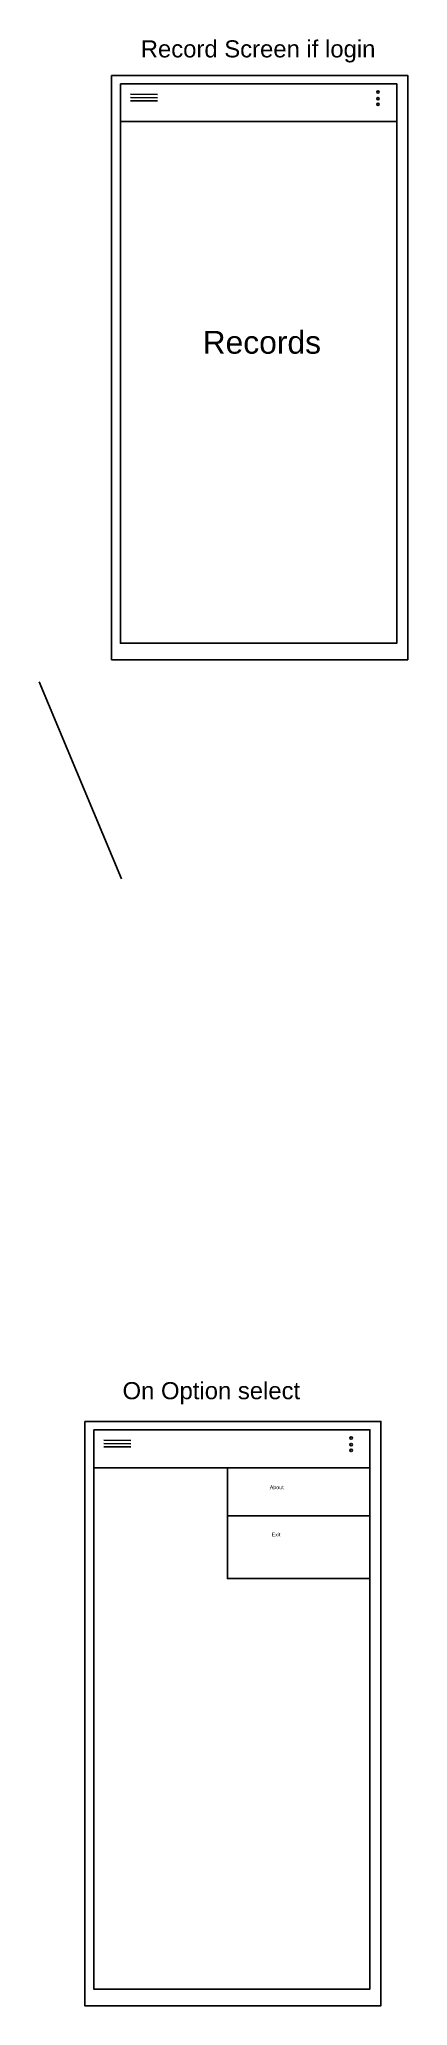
# Model space of a CAD drawing. Header units: inches. Extents: x 438 to 572, y 261 to 391.
# Drawn here: x 500.2 to 519.6, y 261.4 to 365 of the extents above; entities that cross this region are included whole.
import ezdxf

# ---------------------------------------------------------------- set-up
doc = ezdxf.new("R2010")
doc.units = ezdxf.units.IN
doc.header["$MEASUREMENT"] = 0
doc.styles.get("Standard").update_dxf_attribs({"font": 'arial.ttf'})

msp = doc.modelspace()

# ---------------------------------------------------------------- texts
at = {"attachment_point": 1}
for s, width, heights, insert, char_height in [('Record Screen if login', 13.4592, [0.92], (505.54, 364.98), 0.9), ('Records', 6.6443, [1.88], (508.8, 349.67), 1.2), ('On Option select', 11.2944, [0], (504.58, 294.29), 0.9), ('About', 1.197, [0.35], (512.34, 288.85), 0.2), ('Exit', 0.84, [0], (512.44, 286.36), 0.2)]:
    msp.add_mtext_dynamic_manual_height_columns(s, width=width, gutter_width=1, heights=heights, dxfattribs=dict(at, insert=insert, char_height=char_height))

# ---------------------------------------------------------------- linework, layer by layer
for p, q in [((504.47, 362.69), (519.03, 362.69)), ((505, 362.15), (506.42, 362.13)), ((505, 361.97), (506.42, 361.95)), ((505, 361.79), (506.42, 361.79)), ((504.47, 360.7), (519.03, 360.7)), ((500.19, 331.18), (504.52, 320.8)), ((503.06, 291.78), (517.62, 291.78)), ((503.59, 291.24), (505.01, 291.22)), ((503.59, 291.06), (505.01, 291.04)), ((503.59, 290.88), (505.01, 290.88)), ((503.06, 289.78), (517.62, 289.78)), ((510.11, 287.25), (517.62, 287.25))]:
    msp.add_line(p, q)
for points in [[(504, 363.13), (519.61, 363.13), (519.61, 332.35), (504, 332.35)], [(504.47, 362.69), (519.03, 362.69), (519.03, 333.22), (504.47, 333.22)], [(502.59, 292.22), (518.2, 292.22), (518.2, 261.44), (502.59, 261.44)], [(503.06, 291.78), (517.62, 291.78), (517.62, 262.31), (503.06, 262.31)], [(517.62, 289.78), (510.11, 289.78), (510.11, 283.94), (517.62, 283.94)]]:
    msp.add_lwpolyline(points, close=True)
for centre in [(518.04, 362.25), (518.04, 361.91), (518.04, 361.61), (516.63, 291.34), (516.63, 291), (516.63, 290.69)]:
    msp.add_circle(centre, 0.0627)

msp.set_redraw_order([(e.dxf.handle, doc.entitydb.next_handle()) for e in msp.query("TEXT MTEXT ATTDEF DIMENSION ARC_DIMENSION")])  # texts and dimensions are drawn at this point

doc.saveas('drawing.dxf')
